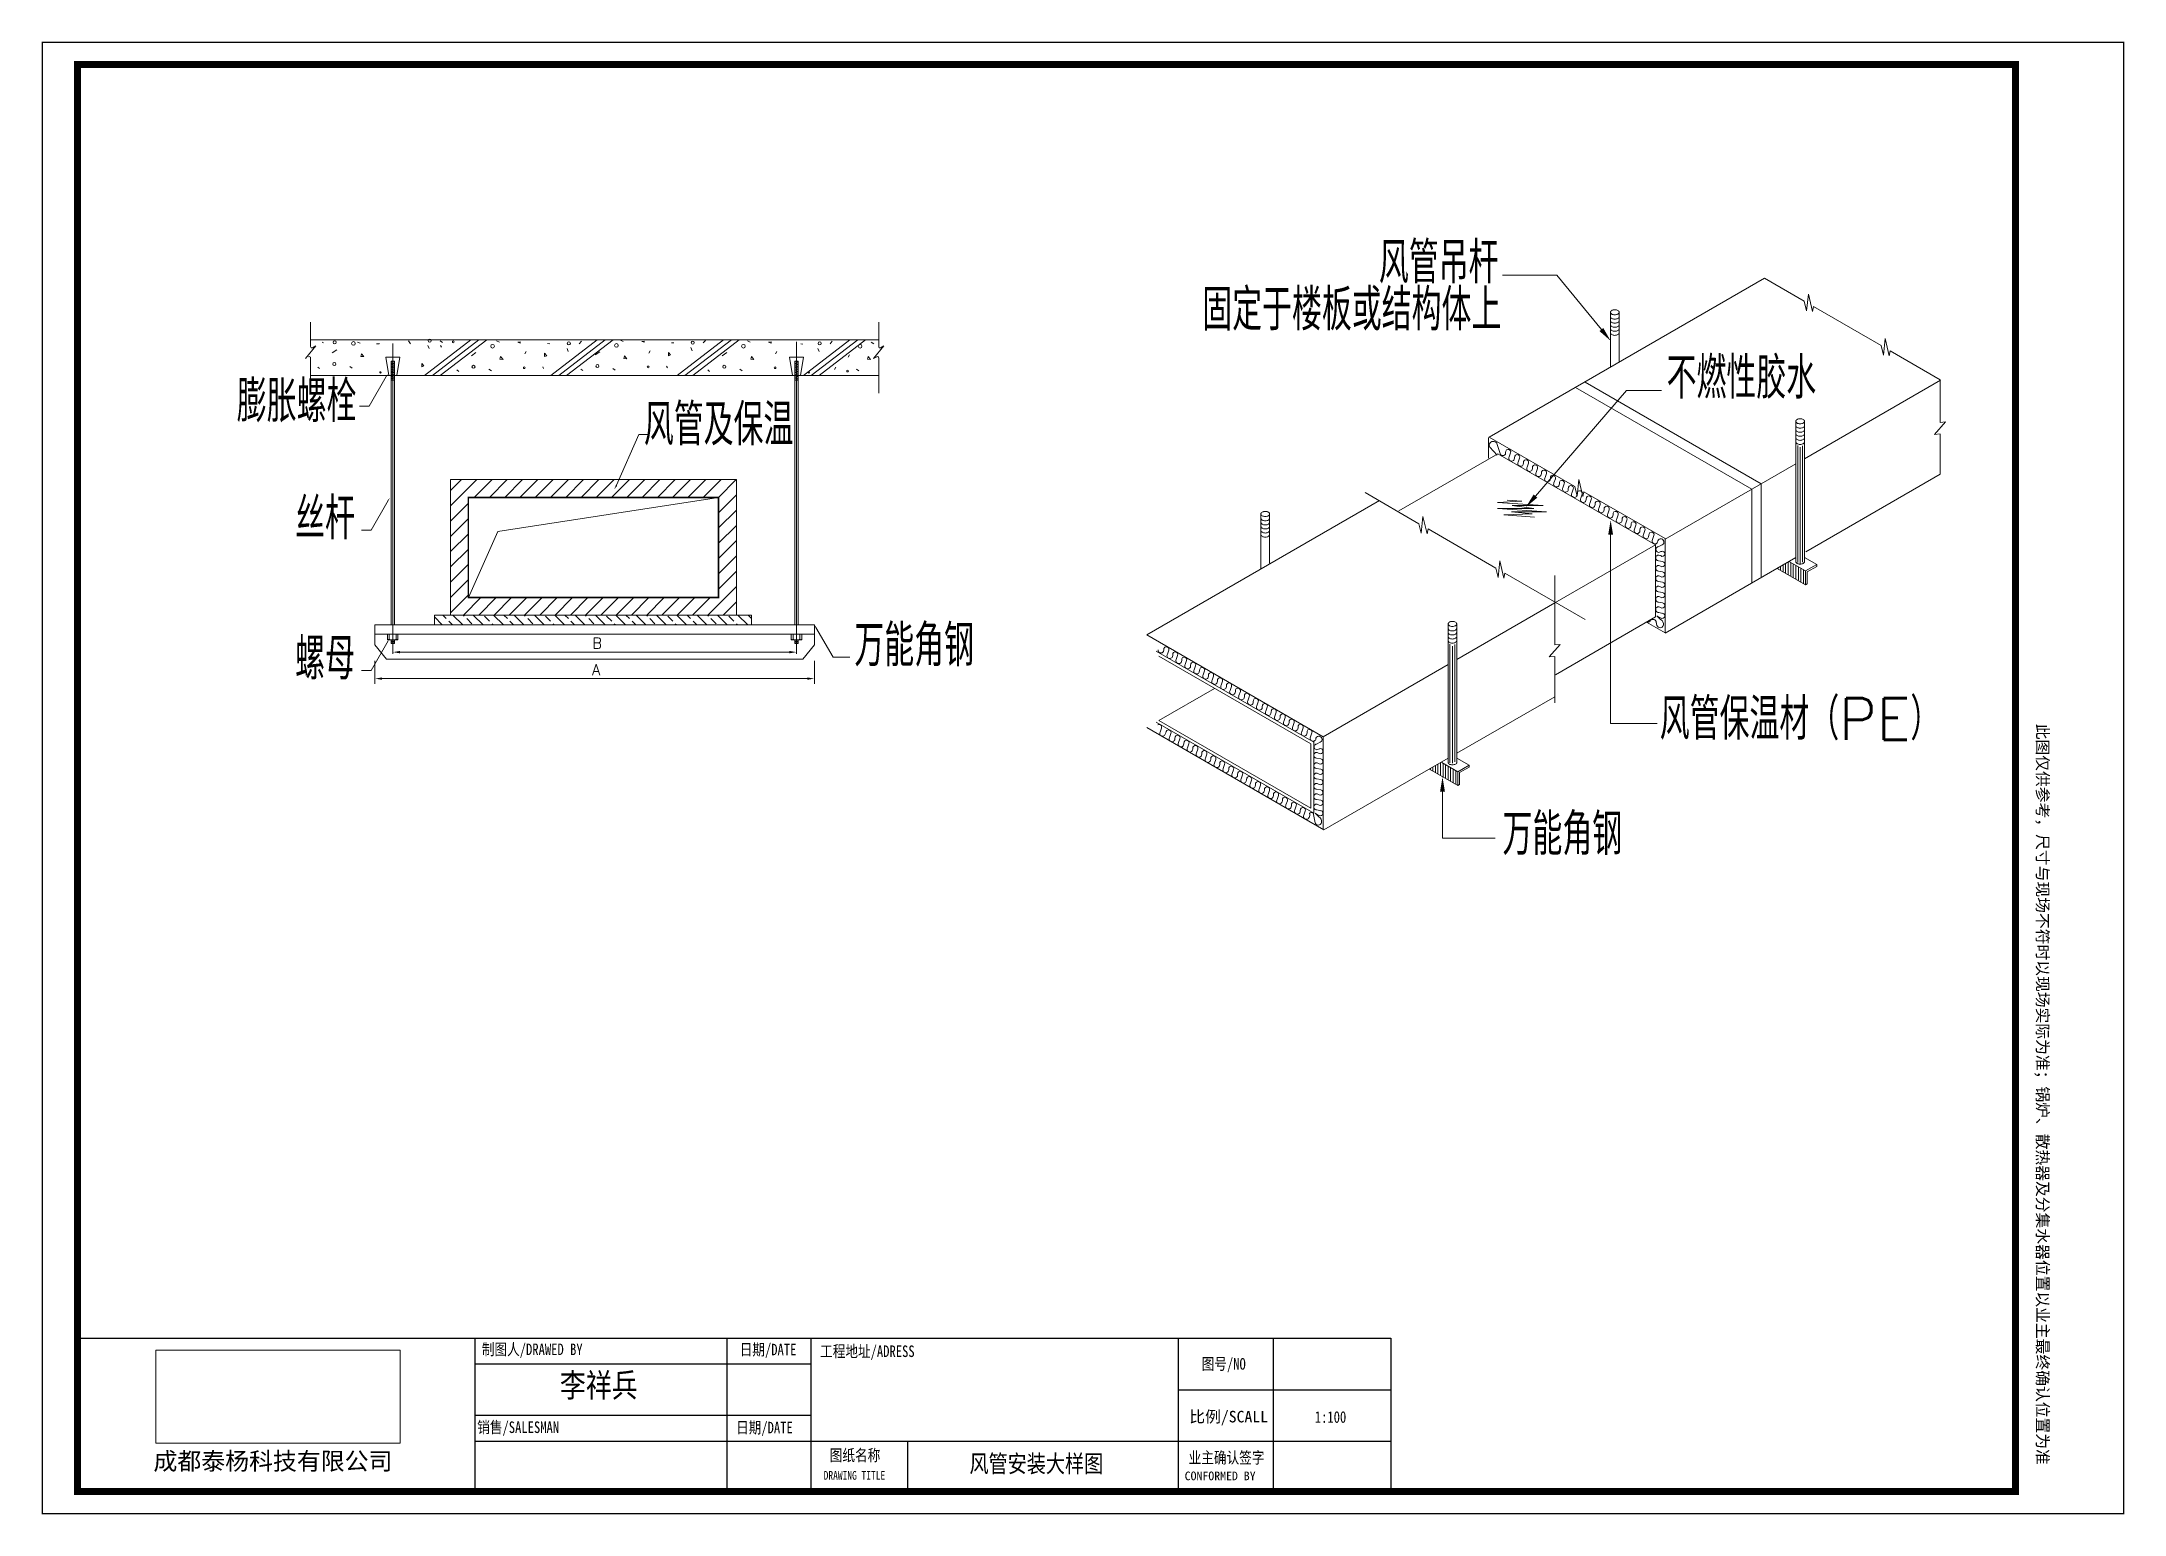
# Model space of a CAD drawing. Header units: millimetres. Extents: x -5096 to 255006, y -2833 to 77941.
# Drawn here: x 105667 to 135386, y 24560 to 45579 of the extents above; entities that cross this region are included whole.
import ezdxf

# ---------------------------------------------------------------- set-up
doc = ezdxf.new("R2010")
doc.units = ezdxf.units.MM
for name, color, linetype, lineweight in [('图框', 7, 'Continuous', 0), ('填充', 7, 'Continuous', 9), ('暖气片', 1, 'Continuous', 5)]:
    doc.layers.add(name, color=color, linetype=linetype, lineweight=lineweight)
doc.layers.add('墙体线', color=8, linetype='Continuous')
doc.layers.add('文字', color=7, linetype='Continuous')
doc.styles.add('-宋体', font='', dxfattribs={"width": 0.8})
doc.styles.add('_HZTXT', font='simplex.shx', dxfattribs={"width": 0.8, "bigfont": 'hztxt.shx'})
doc.styles.add('_TCH_DIM', font='SIMPLEX', dxfattribs={"bigfont": 'GBCBIG'})
doc.styles.add('GS-标注', font='')
doc.styles.add('宋体', font='simhei.ttf', dxfattribs={"width": 0.8})
doc.styles.get('-宋体').set_extended_font_data('SimSun')
doc.styles.get('GS-标注').set_extended_font_data('SimSun')
picture_1 = doc.add_image_def('image1.png', size_in_pixel=(1086, 414))

msp = doc.modelspace()

# ---------------------------------------------------------------- texts
at = {"color": 0, "linetype": 'ByBlock', "ltscale": 10, "style": 'GS-标注', "width": 0.8}
msp.add_text('风管安装大样图', height=250, dxfattribs=at).set_placement((118905.3, 25158.6))
at = {"color": 0, "ltscale": 10, "char_height": 165, "attachment_point": 1, "style": '宋体'}
for s, insert in [('{\\fSimSun|b0|i0|c134|p2; 制图人/DRAWED BY }', (111858.3, 26997.9)), ('{\\fSimSun|b0|i0|c134|p2; 日期/DATE\\P }', (115537.7, 26994.7)), ('{\\fSimSun|b0|i0|c134|p2;工程地址/ADRESS}', (116775.1, 26970.3)), ('{\\fSimSun|b0|i0|c134|p2; 图号/NO }', (122129.9, 26789.9)), ('{\\fSimSun|b0|i0|c134|p2;销售/SALESMAN}', (111882.2, 25885.8)), ('{\\fSimSun|b0|i0|c134|p2; 日期/DATE\\P }', (115485.8, 25881.3)), ('{\\fSimSun|b0|i0|c134|p2;\\W1;比例/SCALL}', (122043, 26037.2)), ('{\\fSimSun|b0|i0|c134|p2;1:100}', (123833.9, 26031.9))]:
    msp.add_mtext(s, dxfattribs=dict(at, insert=insert))
at = {"color": 0, "style": '-宋体'}
for s, insert, char_height, width, attachment_point in [('李祥兵', (113062, 26571.9), 338.8, 8817.095, 1), ('{\\fSimSun|b0|i0|c134|p2;图纸名称}', (117273.1, 25394.1), 165.471, 1583.895, 5), ('{\\fSimSun|b0|i0|c134|p2;业主确认签字}', (122574.4, 25360.2), 165.471, 1583.895, 5), ('{\\fSimSun|b0|i0|c134|p2;DRAWING TITLE}', (116825.3, 25178.2), 124.104, 1853.924, 1), ('{\\fSimSun|b0|i0|c134|p2;\\W1;CONFORMED BY}', (121977, 25170.6), 124, 1853.924, 1)]:
    msp.add_mtext(s, dxfattribs=dict(at, insert=insert, char_height=char_height, width=width, attachment_point=attachment_point))
at = {"color": 0, "linetype": 'ByBlock', "ltscale": 10, "insert": (107262.2, 25444.6), "char_height": 250, "attachment_point": 1, "style": 'GS-标注'}
msp.add_mtext('成都泰杨科技有限公司', dxfattribs=at)
at = {"layer": '图框', "color": 0, "style": '_HZTXT'}
for s, p in [('B', (113523.4, 36917)), ('A', (113518.5, 36538.8))]:
    msp.add_text(s, height=154.1, dxfattribs=at).set_placement(p)
at = {"layer": '填充', "color": 0, "insert": (134302.2, 35844.3), "char_height": 165, "width": 12285.642, "attachment_point": 1, "rotation": 270, "style": '-宋体'}
msp.add_mtext('{\\fSimSun|b0|i0|c134|p2;\\W1;此图仅供参考，尺寸与现场不符时以现场实际为准；锅炉、散热器及分集水器位置以业主最终确认位置为准}', dxfattribs=at)
at = {"layer": '文字', "style": '_TCH_DIM'}
for s, p in [('风管吊杆', (124748.1, 42128.2)), ('固定于楼板或结构体上', (122227.9, 41456.8)), ('不燃性胶水', (128854.2, 40484)), ('膨胀螺栓', (108451.9, 40149)), ('风管及保温', (114259.8, 39816.1)), ('丝杆', (109283.5, 38477.2)), ('万能角钢', (117263.6, 36664.2)), ('螺母', (109283.5, 36475)), ('风管保温材（PE）', (128756.1, 35615.3)), ('万能角钢', (126512.6, 33970.9))]:
    msp.add_text(s, height=592.74, dxfattribs=at).set_placement(p)

# ---------------------------------------------------------------- hatches: boundary and pattern name
at = {"layer": '图框'}
h = msp.add_hatch(dxfattribs=at)
h.set_pattern_fill('ANSI31', color=3, scale=1232.463402, style=0)
h.set_pattern_definition([(45, (68873.56, -25678.96), (-108.9354, 108.9354), [])])
h.paths.add_polyline_path([(111501.3, 39327.6), (111501.3, 37395.1), (115580, 37395.1), (115580, 39327.6)])
h.paths.add_polyline_path([(115325.1, 39072.7), (115325.1, 37645.1), (111756.2, 37645.1), (111756.2, 39072.7)], flags=16)
h = msp.add_hatch(dxfattribs=at)
h.set_pattern_fill('ANSI33', color=3, scale=821.642268, angle=90, style=0)
h.set_pattern_definition([(135, (66050.92, -24313.06), (-145.2472, -145.2472), []), (135, (66050.92, -24167.82), (-145.2472, -145.2472), [102.7053, -51.35264])])
h.paths.add_polyline_path([(111271, 37395.1), (111271, 37256.1), (115797.6, 37256.1), (115797.6, 37395.1)])

# ---------------------------------------------------------------- linework, layer by layer
at = {"color": 0, "const_width": 100}
msp.add_lwpolyline([(133831.5, 45251.3), (133831.5, 24887.5), (106176.1, 24887.5), (106176.1, 45251.3), (133831.5, 45251.3)], dxfattribs=at)
at = {"layer": '图框', "color": 3}
for p, q in [((126323.2, 39933.8), (130251.2, 42201.7)), ((130251.2, 42201.7), (130819.1, 41873.8)), ((130852.2, 41738.3), (130876.3, 41976)), ((130876.3, 41976), (130936.1, 41729)), ((130819.1, 41873.8), (130852.2, 41738.3)), ((130936.1, 41729), (130948.1, 41799.3)), ((130948.1, 41799.3), (131914.8, 41241.2)), ((131947.9, 41105.7), (131972, 41343.4)), ((131972, 41343.4), (132031.8, 41096.4)), ((131914.8, 41241.2), (131947.9, 41105.7)), ((132031.8, 41096.4), (132043.8, 41166.7)), ((132044.6, 41166.2), (132759.6, 40753.4)), ((130201.1, 39268.2), (127690.2, 40717.9)), ((130820.8, 39624.4), (132761.9, 40745.1)), ((132759.6, 40143.6), (132759.6, 40753.4)), ((130071.8, 39192.2), (127555.2, 40645.1)), ((132833.1, 40151), (132676.6, 39971.9)), ((132759.6, 40143.6), (132833.1, 40151)), ((126313.6, 39632.3), (126313.6, 39928.3)), ((126323.2, 39933.8), (127543, 39229.6)), ((126475.4, 39713.2), (126436.2, 39830.8)), ((132676.6, 39971.9), (132759.6, 39979.8)), ((132759.6, 39406.2), (132759.6, 39976.5)), ((126447, 39697.2), (125033.6, 38881.2)), ((126330.4, 39789.9), (126435.7, 39678.7)), ((126447, 39697.2), (128696.9, 38398.2)), ((126627.3, 39708.8), (126607.9, 39652.2)), ((126755.1, 39635.1), (126735.7, 39578.5)), ((126882.8, 39561.3), (126863.5, 39504.7)), ((128831.6, 38476), (130697.3, 39553.1)), ((111501.3, 37390.2), (111501.3, 39327.6)), ((111501.3, 39327.6), (115580, 39327.6)), ((115580, 37390.2), (115580, 39327.6)), ((127010.6, 39487.5), (126991.3, 39430.9)), ((127138.4, 39413.7), (127119.1, 39357.1)), ((127266.2, 39340), (127246.8, 39283.4)), ((127394, 39266.2), (127374.6, 39209.6)), ((127543, 39229.6), (127576.1, 39094.1)), ((127576.1, 39094.1), (127600.1, 39331.8)), ((127600.1, 39331.8), (127660, 39084.8)), ((130201.1, 39268.2), (130201.1, 37941)), ((130839.3, 38297.5), (132759.6, 39406.2)), ((111756.2, 37645.1), (111756.2, 39072.7)), ((111756.2, 39072.7), (115325.1, 39072.7)), ((112174.6, 38589.1), (115325.1, 39072.7)), ((115325.1, 37645.1), (115325.1, 39072.7)), ((121435.3, 37111.8), (124755.3, 39028.6)), ((124551.7, 39143), (125320.4, 38699.2)), ((127521.8, 39192.4), (127502.4, 39135.8)), ((127649.6, 39118.6), (127630.2, 39062)), ((127660, 39084.8), (127671.9, 39155.2)), ((127671.8, 39155.2), (128831.6, 38485.6)), ((127777.3, 39044.8), (127758, 38988.2)), ((127905.1, 38971.1), (127885.8, 38914.5)), ((130071.8, 39192.2), (130071.8, 37854.3)), ((125320.4, 38699.2), (125353.5, 38563.7)), ((125353.5, 38563.7), (125377.6, 38801.4)), ((125377.6, 38801.4), (125437.4, 38554.4)), ((128032.9, 38897.3), (128013.6, 38840.7)), ((128160.7, 38823.5), (128141.3, 38766.9)), ((128288.5, 38749.7), (128269.1, 38693.1)), ((128416.3, 38676), (128396.9, 38619.4)), ((111756.2, 37645.1), (112174.6, 38589.1)), ((125437.4, 38554.4), (125449.4, 38624.7)), ((125449.4, 38624.7), (126416.2, 38066.5)), ((127261, 37569.1), (128696.9, 38398.2)), ((128544.1, 38602.2), (128524.7, 38545.6)), ((128671.9, 38528.4), (128652.5, 38471.8)), ((128696.9, 37367.7), (128696.9, 38398.2)), ((128789.9, 38396), (128735.7, 38370.5)), ((128831.6, 37139.9), (128831.6, 38485.6)), ((126416.2, 38066.5), (126449.3, 37931)), ((126449.3, 37931), (126473.3, 38168.7)), ((126473.3, 38168.7), (126533.2, 37921.7)), ((128797.3, 38158.4), (128738.6, 38169.9)), ((128831.6, 37138.4), (130696.3, 38214.9)), ((126533.2, 37921.7), (126545.1, 37992.1)), ((126546, 37991.6), (127692.6, 37329.6)), ((127261, 36968.9), (127261, 37960.6)), ((128797.3, 38010.9), (128738.6, 38022.4)), ((128797.3, 37863.3), (128738.6, 37874.8)), ((111756.2, 37645.1), (115325.1, 37645.1)), ((125859.1, 36759.8), (127261, 37569.1)), ((128797.3, 37715.7), (128738.6, 37727.3)), ((128797.3, 37568.2), (128738.6, 37579.7)), ((128696.9, 37367.7), (127268.4, 36542.9)), ((128568.3, 37291.9), (128831.6, 37139.9)), ((128716.8, 37248.1), (128707.3, 37292.2)), ((128715.6, 37384.5), (128744.9, 37365.3)), ((128769, 37332.3), (128715.6, 37384.5)), ((128799.6, 37419.3), (128740.9, 37430.8)), ((121435.3, 37111.8), (123952, 35658.7)), ((121568.7, 36880.7), (123818.6, 35581.7)), ((121748.9, 36892.3), (121729.6, 36835.7)), ((127334.4, 36976.4), (127178, 36797.2)), ((127261, 36968.9), (127334.4, 36976.4)), ((121609.3, 36810.4), (123778, 35558.3)), ((121876.7, 36818.6), (121857.4, 36762)), ((122004.5, 36744.8), (121985.1, 36688.2)), ((122132.3, 36671), (122112.9, 36614.4)), ((122260.1, 36597.2), (122240.7, 36540.6)), ((123952, 35658.7), (125735.6, 36688.5)), ((127178, 36797.2), (127261, 36805.1)), ((127261, 36140), (127261, 36801.9)), ((121609.3, 35889.6), (122403, 36347.9)), ((122387.9, 36523.5), (122368.5, 36466.8)), ((122515.7, 36449.7), (122496.3, 36393.1)), ((122643.4, 36375.9), (122624.1, 36319.3)), ((122771.2, 36302.1), (122751.9, 36245.5)), ((122899, 36228.3), (122879.7, 36171.7)), ((123026.8, 36154.6), (123007.4, 36098)), ((123154.6, 36080.8), (123135.2, 36024.2)), ((123282.4, 36007), (123263, 35950.4)), ((125859.1, 35422.2), (127258.3, 36230)), ((121435.3, 35789.2), (123965, 34328.6)), ((121568.7, 35866.2), (123818.6, 34567.2)), ((121609.3, 35889.6), (123778, 34637.5)), ((121645.4, 35782.4), (121626, 35725.8)), ((121780.7, 35704.3), (121761.4, 35647.7)), ((123410.2, 35933.2), (123390.8, 35876.6)), ((123537.9, 35859.5), (123518.6, 35802.9)), ((123665.7, 35785.7), (123646.4, 35729.1)), ((123793.5, 35711.9), (123774.2, 35655.3)), ((121908.5, 35630.5), (121889.1, 35573.9)), ((122036.3, 35556.8), (122016.9, 35500.1)), ((122164.1, 35483), (122144.7, 35426.4)), ((122291.9, 35409.2), (122272.5, 35352.6)), ((123778, 34637.5), (123778, 35558.3)), ((123818.6, 34567.2), (123818.6, 35581.7)), ((123911.5, 35579.5), (123857.4, 35554)), ((123952, 34336.1), (123952, 35658.7)), ((122419.6, 35335.4), (122400.3, 35278.8)), ((122547.4, 35261.6), (122528.1, 35205)), ((122675.2, 35187.9), (122655.9, 35131.3)), ((122803, 35114.1), (122783.6, 35057.5)), ((123919, 35341.9), (123860.3, 35353.4)), ((123919, 35194.3), (123860.3, 35205.9)), ((123965, 34328.6), (125735.6, 35350.9)), ((122930.8, 35040.3), (122911.4, 34983.7)), ((123058.6, 34966.5), (123039.2, 34909.9)), ((123186.4, 34892.8), (123167, 34836.2)), ((123314.2, 34819), (123294.8, 34762.4)), ((123919, 35046.8), (123860.3, 35058.3)), ((123919, 34899.2), (123860.3, 34910.8)), ((123441.9, 34745.2), (123422.6, 34688.6)), ((123569.7, 34671.4), (123550.4, 34614.8)), ((123697.5, 34597.6), (123678.1, 34541)), ((123838.5, 34431.6), (123813.7, 34546.4)), ((123890.6, 34515.8), (123837.2, 34568)), ((123837.2, 34568), (123866.6, 34548.8)), ((123919, 34751.7), (123860.3, 34763.2)), ((123921.3, 34602.8), (123862.6, 34614.3))]:
    msp.add_line(p, q, dxfattribs=at)
at = {"layer": '图框', "color": 0}
for p, q in [((127289.2, 42244.2), (126513.9, 42244.2)), ((127923, 41470.2), (127289.2, 42244.2)), ((128052.6, 40933.5), (128052.6, 41717.8)), ((128176.1, 41013.4), (128176.1, 41717.8)), ((110652.1, 37256.1), (110652.1, 41020.1)), ((110676.8, 36841.9), (110678.6, 41268.8)), ((110701.4, 37256.1), (110701.4, 41020.1)), ((116413.3, 37256.1), (116413.3, 41020.1)), ((116437.9, 36841.9), (116437.9, 41293.5)), ((116462.6, 37256.1), (116462.6, 41020.1)), ((117610.6, 41066.1), (117610.6, 40559.6)), ((110339.9, 40377.4), (110584.3, 40800.7)), ((126983, 39093.9), (128280.9, 40600)), ((128280.9, 40600), (128779.7, 40600)), ((110339.9, 40377.4), (110203.9, 40377.4)), ((130697.3, 38157.1), (130697.3, 40161.6)), ((130820.8, 38157.7), (130820.8, 40161.6)), ((114186.2, 39972.1), (113871.1, 39247.9)), ((114186.2, 39972.1), (114322.1, 39972.1)), ((130728.6, 39814.8), (130728.6, 38143.7)), ((130759, 39792.9), (130759, 38132.4)), ((130794.5, 39809.7), (130794.5, 38149.4)), ((110367.1, 38607.9), (110611.4, 39031.2)), ((126786.4, 39018.4), (126443.2, 39003.7)), ((126443.2, 39003.7), (127092.7, 38958.7)), ((126578, 39034), (126786.4, 39018.4)), ((126651.7, 38958.7), (126958, 38914.6)), ((127092.7, 38958.7), (126651.7, 38958.7)), ((123065.5, 38054.2), (123065.5, 38838.6)), ((123189.1, 38134.1), (123189.1, 38838.6)), ((126443.2, 38914.6), (127141.7, 38869.5)), ((126958, 38914.6), (126443.2, 38914.6)), ((126933.2, 38839.2), (126529, 38824.5)), ((126529, 38824.5), (126970.1, 38794.2)), ((126639.7, 38869.5), (126933.2, 38839.2)), ((127141.7, 38869.5), (126639.7, 38869.5)), ((110367.1, 38607.9), (110231.1, 38607.9)), ((128055.3, 38542.1), (128055.3, 35849.6)), ((130837, 37825.6), (130433, 38058.9)), ((130444.1, 38059), (130444.1, 38063.5)), ((130480.3, 38038.1), (130480.3, 38085.5)), ((130516.6, 38017.2), (130516.6, 38107.5)), ((130552.8, 37996.2), (130552.8, 38129.5)), ((130589.1, 37975.3), (130589.1, 38151.5)), ((130837, 38024.1), (130609, 38155.8)), ((130625.3, 37954.4), (130625.3, 38139.8)), ((130661.6, 37933.4), (130661.6, 38118.8)), ((130697.8, 37912.5), (130697.8, 38097.9)), ((130734.1, 37891.6), (130734.1, 38077)), ((130770.3, 37870.7), (130770.3, 38056)), ((130997.8, 38116.9), (130821.4, 38218.8)), ((130837, 38024.1), (130997.8, 38116.9)), ((130860.2, 38010.7), (130997.8, 38090.1)), ((130997.8, 38116.9), (130997.8, 38090.1)), ((130806.6, 37849.7), (130806.6, 38035.1)), ((130837, 37825.6), (130837, 38024.1)), ((130837, 37825.6), (130860.2, 37839)), ((130860.2, 37839), (130860.2, 38010.7)), ((110421.9, 36970.9), (110421.9, 37256.1)), ((110421.9, 37256.1), (116692.9, 37256.1)), ((116692.9, 36970.9), (116692.9, 37256.1)), ((116959.2, 36794.9), (116714.8, 37218.2)), ((125735.6, 35292.5), (125735.6, 37269.3)), ((125859.1, 35293.1), (125859.1, 37268.9)), ((110367.1, 36605.7), (110611.4, 37029)), ((110421.9, 37122.3), (116692.9, 37122.3)), ((110421.9, 36970.9), (110586.2, 36765.5)), ((110602.8, 37040.1), (110602.8, 37122.3)), ((110612.6, 37040.1), (110602.8, 37050)), ((110750.8, 37040.1), (110602.8, 37040.1)), ((110627.4, 37050), (110617.6, 37040.1)), ((110627.4, 37040.1), (110627.4, 37122.3)), ((110627.4, 37050), (110637.3, 37040.1)), ((110652.1, 36990.8), (110652.1, 37040.1)), ((110701.4, 37023.7), (110652.1, 37023.7)), ((110701.4, 37007.2), (110652.1, 37007.2)), ((110701.4, 36990.8), (110652.1, 36990.8)), ((110701.4, 36990.8), (110701.4, 37040.1)), ((110726.1, 37050), (110716.3, 37040.1)), ((110726.1, 37040.1), (110726.1, 37122.3)), ((110726.1, 37050), (110736, 37040.1)), ((110750.8, 37050), (110740.9, 37040.1)), ((110750.8, 37040.1), (110750.8, 37122.3)), ((110778.7, 36866), (116336, 36866)), ((116363.9, 37040.1), (116363.9, 37122.3)), ((116363.9, 37050), (116373.8, 37040.1)), ((116363.9, 37040.1), (116512, 37040.1)), ((116388.6, 37050), (116378.7, 37040.1)), ((116388.6, 37040.1), (116388.6, 37122.3)), ((116388.6, 37050), (116398.5, 37040.1)), ((116413.3, 36990.8), (116413.3, 37040.1)), ((116413.3, 37023.7), (116462.6, 37023.7)), ((116413.3, 37007.2), (116462.6, 37007.2)), ((116413.3, 36990.8), (116462.6, 36990.8)), ((116462.6, 36990.8), (116462.6, 37040.1)), ((116487.3, 37050), (116477.4, 37040.1)), ((116487.3, 37040.1), (116487.3, 37122.3)), ((116487.3, 37050), (116497.2, 37040.1)), ((116502.1, 37040.1), (116512, 37050)), ((116512, 37040.1), (116512, 37122.3)), ((116692.9, 36970.9), (116528.5, 36765.5)), ((125760.8, 36977.4), (125760.8, 35284.5)), ((125798.3, 36950.8), (125798.3, 35280.9)), ((125834.2, 36977), (125834.2, 35300)), ((110367.1, 36605.7), (110231.1, 36605.7)), ((110421.9, 36740), (110421.9, 36411.3)), ((110586.2, 36765.5), (116528.5, 36765.5)), ((116692.9, 36740), (116692.9, 36411.3)), ((116959.2, 36794.9), (117199.3, 36794.9)), ((110523.8, 36487.8), (116590.9, 36487.8)), ((128055.3, 35849.6), (128719.9, 35849.6)), ((125875.4, 34961), (125471.4, 35194.3)), ((125482.4, 35194.4), (125482.4, 35198.9)), ((125518.7, 35173.5), (125518.7, 35220.9)), ((125554.9, 35152.6), (125554.9, 35242.9)), ((125591.2, 35131.6), (125591.2, 35264.9)), ((125627.4, 35110.7), (125627.4, 35286.9)), ((125875.4, 35159.5), (125647.3, 35291.2)), ((125663.7, 35089.8), (125663.7, 35275.2)), ((125699.9, 35068.8), (125699.9, 35254.2)), ((125736.2, 35047.9), (125736.2, 35233.3)), ((125772.4, 35027), (125772.4, 35212.4)), ((125808.7, 35006), (125808.7, 35191.4)), ((125844.9, 34985.1), (125844.9, 35170.5)), ((126036.2, 35252.3), (125859.8, 35354.2)), ((125875.4, 35159.5), (126036.1, 35252.3)), ((125875.4, 34961), (125875.4, 35159.5)), ((125898.6, 35146.1), (126036.1, 35225.5)), ((125898.6, 34974.4), (125898.6, 35146.1)), ((126036.1, 35252.3), (126036.1, 35225.5)), ((125655.8, 34874.6), (125655.8, 34210.4)), ((125875.4, 34961), (125898.6, 34974.4)), ((125655.8, 34210.4), (126409.5, 34210.4))]:
    msp.add_line(p, q, dxfattribs=at)
at = {"layer": '图框', "color": 8}
for p, q in [((109504.2, 41575.8), (109504.2, 41225.8)), ((109504.2, 41320.8), (117610.6, 41320.8)), ((110932.1, 41263.8), (110901.4, 41311.2)), ((111128.9, 40814.6), (111791.7, 41320.8)), ((111241.5, 40814.6), (111904.3, 41320.8)), ((111354.2, 40814.6), (112017, 41320.8)), ((112931.4, 40814.6), (113594.2, 41320.8)), ((113044.1, 40814.6), (113706.9, 41320.8)), ((113156.7, 40814.6), (113819.5, 41320.8)), ((113926.3, 41318.5), (113965.8, 41300.9)), ((114734, 40814.6), (115396.7, 41320.8)), ((114846.6, 40814.6), (115509.4, 41320.8)), ((114959.3, 40814.6), (115622.1, 41320.8)), ((115106.7, 41279), (115137.4, 41314.1)), ((116536.5, 40814.6), (117199.3, 41320.8)), ((116649.2, 40814.6), (117312, 41320.8)), ((116761.8, 40814.6), (117424.6, 41320.8)), ((117610.6, 41575.8), (117610.6, 41225.8)), ((109577.6, 41236.4), (109430.7, 41055.5)), ((109504.2, 41066.1), (109504.2, 40559.6)), ((109577.6, 41236.4), (109531.7, 41209.9)), ((109689.1, 41280.9), (109671.6, 41289.5)), ((109813.2, 41135.6), (109879, 41179.5)), ((110173, 41290.8), (110212.5, 41273.2)), ((110230, 41122.5), (110221.3, 41087.3)), ((110221.3, 41087.3), (110265.1, 41082.9)), ((110265.1, 41082.9), (110230, 41122.5)), ((110446.7, 41266.8), (110481.8, 41271.2)), ((110481.8, 41267), (110446.7, 41266.8)), ((110481.8, 41271.2), (110481.8, 41267)), ((110619.2, 40814.6), (110578.1, 41077.7)), ((110775.5, 41077.7), (110578.1, 41077.7)), ((110701.4, 41020.1), (110652.1, 41020.1)), ((110734.3, 40814.6), (110775.5, 41077.7)), ((111177.8, 41241), (111195.4, 41197.1)), ((111353.4, 41307.7), (111384.1, 41286.4)), ((111358.8, 41243.8), (111371.9, 41217.5)), ((111798.4, 41096.3), (111864.2, 41140.2)), ((112158.2, 41307.9), (112197.7, 41290.3)), ((112215.2, 41083.2), (112206.5, 41048.1)), ((112206.5, 41048.1), (112250.4, 41043.7)), ((112250.4, 41043.7), (112215.2, 41083.2)), ((112461, 41290.3), (112496.1, 41294.7)), ((112496.1, 41277.8), (112461, 41290.3)), ((112496.1, 41294.7), (112496.1, 41277.8)), ((112579.5, 41157.8), (112561.9, 41122.7)), ((112842.7, 41131.5), (112842.7, 41083.2)), ((112873.5, 41096.3), (112842.7, 41131.5)), ((112842.7, 41083.2), (112873.5, 41096.3)), ((112917.3, 41268.2), (112886.6, 41271.9)), ((113163.1, 41201.7), (113180.6, 41157.8)), ((113338.6, 41268.4), (113369.3, 41303.5)), ((113566.5, 41106.9), (113632.3, 41150.8)), ((113983.3, 41093.8), (113974.5, 41058.7)), ((113974.5, 41058.7), (114018.4, 41054.3)), ((114018.4, 41054.3), (113983.3, 41093.8)), ((114229.1, 41300.9), (114264.2, 41305.3)), ((114264.2, 41288.4), (114229.1, 41300.9)), ((114264.2, 41305.3), (114264.2, 41288.4)), ((114347.5, 41168.4), (114330, 41133.3)), ((114641.5, 41106.9), (114610.8, 41142.1)), ((114610.8, 41142.1), (114610.8, 41093.8)), ((114610.8, 41093.8), (114641.5, 41106.9)), ((114685.4, 41278.8), (114654.7, 41282.5)), ((114931.1, 41212.3), (114948.7, 41168.4)), ((115376.9, 41096.3), (115442.7, 41140.2)), ((115736.7, 41307.9), (115776.2, 41290.3)), ((115793.7, 41083.2), (115785, 41048.1)), ((115785, 41048.1), (115828.9, 41043.7)), ((115828.9, 41043.7), (115793.7, 41083.2)), ((116039.5, 41290.3), (116074.6, 41294.7)), ((116074.6, 41277.8), (116039.5, 41290.3)), ((116074.6, 41294.7), (116074.6, 41277.8)), ((116158, 41157.8), (116140.4, 41122.7)), ((116380.4, 40814.6), (116339.3, 41077.7)), ((116339.3, 41077.7), (116536.6, 41077.7)), ((116413.3, 41020.1), (116462.6, 41020.1)), ((116495.5, 40814.6), (116536.6, 41077.7)), ((116528.8, 41263.4), (116498.1, 41267.1)), ((116741.6, 41201.7), (116759.1, 41157.8)), ((116917.1, 41268.4), (116947.8, 41303.5)), ((117193.4, 41110.2), (117175.9, 41075)), ((117458.8, 41083.2), (117450, 41048.1)), ((117450, 41048.1), (117493.9, 41043.7)), ((117493.9, 41043.7), (117458.8, 41083.2)), ((117504.3, 41290.2), (117539.4, 41268.2)), ((117684, 41236.4), (117537.2, 41055.5)), ((117537.2, 41055.5), (117583, 41082)), ((117684, 41236.4), (117638.1, 41209.9)), ((109504.2, 40814.6), (117610.6, 40814.6)), ((109606.9, 40933.7), (109633.3, 40911.8)), ((110063.3, 40942.5), (110098.4, 40920.5)), ((110688.3, 41003.7), (110652.1, 41003.7)), ((110688.3, 40970.8), (110652.1, 40970.8)), ((110688.3, 40937.9), (110652.1, 40937.9)), ((110688.3, 40905), (110652.1, 40905)), ((110688.3, 40872.1), (110652.1, 40872.1)), ((110688.3, 40839.2), (110652.1, 40839.2)), ((110688.3, 40798.1), (110652.1, 40798.1)), ((110688.3, 40765.2), (110652.1, 40765.2)), ((110701.4, 40748.8), (110652.1, 40748.8)), ((110701.4, 40987.2), (110665.3, 40987.2)), ((110701.4, 40954.3), (110665.3, 40954.3)), ((110701.4, 40921.5), (110665.3, 40921.5)), ((110701.4, 40888.6), (110665.3, 40888.6)), ((110701.4, 40855.7), (110665.3, 40855.7)), ((110701.4, 40822.8), (110665.3, 40822.8)), ((110701.4, 40781.7), (110665.3, 40781.7)), ((111120.6, 40951.7), (111089.9, 40986.8)), ((111089.9, 40986.8), (111089.9, 40938.5)), ((111089.9, 40938.5), (111120.6, 40951.7)), ((111592.2, 40894.4), (111618.5, 40872.5)), ((112048.5, 40903.2), (112083.6, 40881.3)), ((112816.4, 40938.3), (112829.6, 40912)), ((113360.2, 40905), (113386.6, 40883.1)), ((113816.6, 40913.8), (113851.7, 40891.9)), ((114584.5, 40948.9), (114597.6, 40922.6)), ((115170.6, 40894.4), (115197, 40872.5)), ((115627, 40903.2), (115662.1, 40881.3)), ((116413.3, 40987.2), (116449.5, 40987.2)), ((116413.3, 40954.3), (116449.5, 40954.3)), ((116413.3, 40921.5), (116449.5, 40921.5)), ((116413.3, 40888.6), (116449.5, 40888.6)), ((116413.3, 40855.7), (116449.5, 40855.7)), ((116413.3, 40822.8), (116449.5, 40822.8)), ((116413.3, 40781.7), (116449.5, 40781.7)), ((116413.3, 40748.8), (116462.6, 40748.8)), ((116426.4, 41003.7), (116462.6, 41003.7)), ((116426.4, 40970.8), (116462.6, 40970.8)), ((116426.4, 40937.9), (116462.6, 40937.9)), ((116426.4, 40905), (116462.6, 40905)), ((116426.4, 40872.1), (116462.6, 40872.1)), ((116426.4, 40839.2), (116462.6, 40839.2)), ((116426.4, 40798.1), (116462.6, 40798.1)), ((116426.4, 40765.2), (116462.6, 40765.2)), ((116999.5, 40934.3), (116981.9, 40899.2)), ((117292, 40903.2), (117327.1, 40881.3))]:
    msp.add_line(p, q, dxfattribs=at)
at = {"layer": '图框', "color": 3, "const_width": 20.5}
msp.add_lwpolyline([(111756.2, 39072.7), (111756.2, 37645.1), (115325.1, 37645.1), (115325.1, 39072.7), (111756.2, 39072.7)], dxfattribs=at)
at = {"layer": '图框', "color": 3}
msp.add_lwpolyline([(111271, 37395.1), (115797.6, 37395.1), (115797.6, 37256.1), (111271, 37256.1)], close=True, dxfattribs=at)
at = {"layer": '图框', "color": 8}
for centre, radius in [((109848.9, 41287.8), 21.9), ((111204.2, 41312), 21.9), ((110115.9, 41271.7), 26.3), ((111540.8, 41295.1), 13.2), ((112101.2, 41232.4), 26.3), ((113189.4, 41272.8), 21.9), ((113869.2, 41243), 26.3), ((114957.5, 41283.4), 21.9), ((115679.7, 41232.4), 26.3), ((116767.9, 41272.8), 21.9), ((117344.7, 41232.4), 26.3), ((109843.9, 40977.6), 21.9), ((110500.4, 40858.2), 8.5), ((111829.1, 40938.3), 21.9), ((112553.1, 40925.2), 13.2), ((113597.2, 40948.9), 21.9), ((114321.2, 40935.7), 13.2), ((115407.6, 40938.3), 21.9), ((116131.6, 40925.2), 13.2), ((116614.4, 40858.2), 8.5), ((117167.1, 40877.5), 13.2)]:
    msp.add_circle(centre, radius, dxfattribs=at)
at = {"layer": '图框', "color": 0}
for centre, radius, start, end in [((128073.4, 41716.9), 21.5, 144.34287, 180), ((128073.4, 41716.9), 21.5, 180, 215.65713), ((128073.4, 41654.1), 21, 177.95253, 180), ((128073.4, 41654.1), 21, 180, 215.65713), ((128092.8, 41703), 45.4, 120, 144.34287), ((128092.8, 41730.8), 45.4, 215.65713, 240), ((128092.8, 41668), 44.9, 215.65713, 240), ((128105.7, 41680.7), 71.2, 103.44948, 120), ((128105.7, 41753.1), 71.2, 240, 256.55052), ((128105.7, 41690.3), 70.6, 240, 256.55052), ((128114.2, 41645.4), 107.5, 90, 103.44948), ((128114.2, 41788.5), 107.5, 256.55052, 270), ((128114.2, 41725.7), 106.9, 256.55052, 270), ((128114.2, 41645.4), 107.5, 76.55052, 90), ((128114.2, 41788.5), 107.5, 270, 283.44948), ((128114.2, 41725.7), 106.9, 270, 283.44948), ((128122.6, 41690.3), 70.6, 283.44948, 300), ((128122.6, 41680.7), 71.2, 60, 76.55052), ((128122.6, 41753.1), 71.2, 283.44948, 300), ((128135.5, 41668), 44.9, 300, 324.34287), ((128135.5, 41703), 45.4, 35.65713, 60), ((128135.5, 41730.8), 45.4, 300, 324.34287), ((128154.9, 41654.1), 21, 324.34287, 358.31715), ((128154.9, 41716.9), 21.5, 0, 35.65713), ((128154.9, 41716.9), 21.5, 324.34287, 360), ((128073.4, 41596.1), 21, 177.95253, 180), ((128073.4, 41596.1), 21, 180, 215.65713), ((128073.4, 41538.1), 21, 177.95253, 180), ((128073.4, 41538.1), 21, 180, 215.65713), ((128073.4, 41480.1), 21, 177.95253, 180), ((128073.4, 41480.1), 21, 180, 215.65713), ((128073.4, 41422.1), 21, 177.95253, 180), ((128073.4, 41422.1), 21, 180, 215.65713), ((128092.8, 41610), 44.9, 215.65713, 240), ((128092.8, 41552), 44.9, 215.65713, 240), ((128092.8, 41494), 44.9, 215.65713, 240), ((128092.8, 41436), 44.9, 215.65713, 240), ((128105.7, 41632.3), 70.6, 240, 256.55052), ((128105.7, 41574.3), 70.6, 240, 256.55052), ((128105.7, 41516.3), 70.6, 240, 256.55052), ((128105.7, 41458.3), 70.6, 240, 256.55052), ((128114.2, 41667.7), 106.9, 256.55052, 270), ((128114.2, 41609.7), 106.9, 256.55052, 270), ((128114.2, 41551.6), 106.9, 256.55052, 270), ((128114.2, 41493.6), 106.9, 256.55052, 270), ((128114.2, 41667.7), 106.9, 270, 283.44948), ((128114.2, 41609.7), 106.9, 270, 283.44948), ((128114.2, 41551.6), 106.9, 270, 283.44948), ((128114.2, 41493.6), 106.9, 270, 283.44948), ((128122.6, 41632.3), 70.6, 283.44948, 300), ((128122.6, 41574.3), 70.6, 283.44948, 300), ((128122.6, 41516.3), 70.6, 283.44948, 300), ((128122.6, 41458.3), 70.6, 283.44948, 300), ((128135.5, 41610), 44.9, 300, 324.34287), ((128135.5, 41552), 44.9, 300, 324.34287), ((128135.5, 41494), 44.9, 300, 324.34287), ((128135.5, 41436), 44.9, 300, 324.34287), ((128154.9, 41596.1), 21, 324.34287, 358.31715), ((128154.9, 41538.1), 21, 324.34287, 358.31715), ((128154.9, 41480.1), 21, 324.34287, 358.31715), ((128154.9, 41422.1), 21, 324.34287, 358.31715), ((130718.1, 40160.7), 21.5, 144.34287, 180), ((130718.1, 40160.7), 21.5, 180, 215.65713), ((130737.5, 40146.8), 45.4, 120, 144.34287), ((130737.5, 40174.6), 45.4, 215.65713, 240), ((130750.3, 40124.5), 71.2, 103.44948, 120), ((130750.3, 40196.9), 71.2, 240, 256.55052), ((130758.8, 40089.1), 107.5, 90, 103.44948), ((130758.8, 40232.2), 107.5, 256.55052, 270), ((130758.8, 40089.1), 107.5, 76.55052, 90), ((130758.8, 40232.2), 107.5, 270, 283.44948), ((130767.3, 40124.5), 71.2, 60, 76.55052), ((130767.3, 40196.9), 71.2, 283.44948, 300), ((130780.1, 40146.8), 45.4, 35.65713, 60), ((130780.1, 40174.6), 45.4, 300, 324.34287), ((130799.5, 40160.7), 21.5, 0, 35.65713), ((130799.5, 40160.7), 21.5, 324.34287, 0), ((130718.1, 40097.9), 21, 177.95253, 180), ((130718.1, 40097.9), 21, 180, 215.65713), ((130718.1, 40039.9), 21, 177.95253, 180), ((130718.1, 40039.9), 21, 180, 215.65713), ((130718.1, 39981.9), 21, 177.95253, 180), ((130718.1, 39981.9), 21, 180, 215.65713), ((130718.1, 39923.9), 21, 177.95253, 180), ((130718.1, 39923.9), 21, 180, 215.65713), ((130718.1, 39865.9), 21, 177.95253, 180), ((130718.1, 39865.9), 21, 180, 215.65713), ((130737.5, 40111.8), 44.9, 215.65713, 240), ((130737.5, 40053.8), 44.9, 215.65713, 240), ((130737.5, 39995.8), 44.9, 215.65713, 240), ((130737.5, 39937.8), 44.9, 215.65713, 240), ((130737.5, 39879.8), 44.9, 215.65713, 240), ((130750.3, 40134.1), 70.6, 240, 256.55052), ((130750.3, 40076.1), 70.6, 240, 256.55052), ((130750.3, 40018.1), 70.6, 240, 256.55052), ((130750.3, 39960.1), 70.6, 240, 256.55052), ((130750.3, 39902.1), 70.6, 240, 256.55052), ((130758.8, 40169.4), 106.9, 256.55052, 270), ((130758.8, 40111.4), 106.9, 256.55052, 270), ((130758.8, 40053.4), 106.9, 256.55052, 270), ((130758.8, 39995.4), 106.9, 256.55052, 270), ((130758.8, 39937.4), 106.9, 256.55052, 270), ((130758.8, 40169.4), 106.9, 270, 283.44948), ((130758.8, 40111.4), 106.9, 270, 283.44948), ((130758.8, 40053.4), 106.9, 270, 283.44948), ((130758.8, 39995.4), 106.9, 270, 283.44948), ((130758.8, 39937.4), 106.9, 270, 283.44948), ((130767.3, 40134.1), 70.6, 283.44948, 300), ((130767.3, 40076.1), 70.6, 283.44948, 300), ((130767.3, 40018.1), 70.6, 283.44948, 300), ((130767.3, 39960.1), 70.6, 283.44948, 300), ((130767.3, 39902.1), 70.6, 283.44948, 300), ((130780.1, 40111.8), 44.9, 300, 324.34287), ((130780.1, 40053.8), 44.9, 300, 324.34287), ((130780.1, 39995.8), 44.9, 300, 324.34287), ((130780.1, 39937.8), 44.9, 300, 324.34287), ((130780.1, 39879.8), 44.9, 300, 324.34287), ((130799.5, 40097.9), 21, 324.34287, 358.31715), ((130799.5, 40039.9), 21, 324.34287, 358.31715), ((130799.5, 39981.9), 21, 324.34287, 358.31715), ((130799.5, 39923.9), 21, 324.34287, 358.31715), ((130799.5, 39865.9), 21, 324.34287, 358.31715), ((123086.4, 38837.6), 21.5, 144.34287, 180), ((123086.4, 38837.6), 21.5, 180, 215.65713), ((123086.4, 38774.8), 21, 177.95253, 180), ((123086.4, 38774.8), 21, 180, 215.65713), ((123086.4, 38716.8), 21, 177.95253, 180), ((123086.4, 38716.8), 21, 180, 215.65713), ((123086.4, 38658.8), 21, 177.95253, 180), ((123086.4, 38658.8), 21, 180, 215.65713), ((123105.8, 38823.7), 45.4, 120, 144.34287), ((123105.8, 38851.6), 45.4, 215.65713, 240), ((123105.8, 38788.8), 44.9, 215.65713, 240), ((123105.8, 38730.8), 44.9, 215.65713, 240), ((123105.8, 38672.7), 44.9, 215.65713, 240), ((123118.6, 38801.4), 71.2, 103.44948, 120), ((123118.6, 38873.8), 71.2, 240, 256.55052), ((123118.6, 38811), 70.6, 240, 256.55052), ((123118.6, 38753), 70.6, 240, 256.55052), ((123127.1, 38766.1), 107.5, 90, 103.44948), ((123127.1, 38909.2), 107.5, 256.55052, 270), ((123127.1, 38846.4), 106.9, 256.55052, 270), ((123127.1, 38788.4), 106.9, 256.55052, 270), ((123127.1, 38766.1), 107.5, 76.55052, 90), ((123127.1, 38909.2), 107.5, 270, 283.44948), ((123127.1, 38846.4), 106.9, 270, 283.44948), ((123127.1, 38788.4), 106.9, 270, 283.44948), ((123135.5, 38811), 70.6, 283.44948, 300), ((123135.5, 38753), 70.6, 283.44948, 300), ((123135.5, 38801.4), 71.2, 60, 76.55052), ((123135.5, 38873.8), 71.2, 283.44948, 300), ((123148.4, 38788.8), 44.9, 300, 324.34287), ((123148.4, 38730.8), 44.9, 300, 324.34287), ((123148.4, 38672.7), 44.9, 300, 324.34287), ((123148.4, 38823.7), 45.4, 35.65713, 60), ((123148.4, 38851.6), 45.4, 300, 324.34287), ((123167.8, 38774.8), 21, 324.34287, 358.31715), ((123167.8, 38716.8), 21, 324.34287, 358.31715), ((123167.8, 38658.8), 21, 324.34287, 358.31715), ((123167.8, 38837.6), 21.5, 0, 35.65713), ((123167.8, 38837.6), 21.5, 324.34287, 360), ((123086.4, 38600.8), 21, 177.95253, 180), ((123086.4, 38600.8), 21, 180, 215.65713), ((123086.4, 38542.8), 21, 177.95253, 180), ((123086.4, 38542.8), 21, 180, 215.65713), ((123105.8, 38614.7), 44.9, 215.65713, 240), ((123105.8, 38556.7), 44.9, 215.65713, 240), ((123118.6, 38695), 70.6, 240, 256.55052), ((123118.6, 38637), 70.6, 240, 256.55052), ((123118.6, 38579), 70.6, 240, 256.55052), ((123127.1, 38730.4), 106.9, 256.55052, 270), ((123127.1, 38672.4), 106.9, 256.55052, 270), ((123127.1, 38614.4), 106.9, 256.55052, 270), ((123127.1, 38730.4), 106.9, 270, 283.44948), ((123127.1, 38672.4), 106.9, 270, 283.44948), ((123127.1, 38614.4), 106.9, 270, 283.44948), ((123135.5, 38695), 70.6, 283.44948, 300), ((123135.5, 38637), 70.6, 283.44948, 300), ((123135.5, 38579), 70.6, 283.44948, 300), ((123148.4, 38614.7), 44.9, 300, 324.34287), ((123148.4, 38556.7), 44.9, 300, 324.34287), ((123167.8, 38600.8), 21, 324.34287, 358.31715), ((123167.8, 38542.8), 21, 324.34287, 358.31715), ((130718.6, 38157.7), 21.4, 178.40287, 180), ((130718.6, 38157.7), 21.4, 180, 215.65713), ((130737.9, 38171.5), 45.1, 215.65713, 240), ((130750.6, 38193.6), 70.6, 240, 256.55052), ((130759, 38228.6), 106.6, 256.55052, 270), ((130759, 38228.6), 106.6, 270, 283.44948), ((130767.4, 38193.6), 70.6, 283.44948, 300), ((130780.2, 38171.5), 45.1, 300, 324.34287), ((130799.4, 38157.7), 21.4, 324.34287, 0), ((130799.4, 38157.7), 21.4, 360, 8.45604), ((125756.8, 37268.7), 21.4, 144.34287, 180), ((125756.8, 37268.7), 21.4, 180, 215.65713), ((125756.4, 37204.3), 21, 177.95253, 180), ((125756.4, 37204.3), 21, 180, 215.65713), ((125775.8, 37218.2), 44.9, 215.65713, 240), ((125776.1, 37254.9), 45.1, 120, 144.34287), ((125776.1, 37282.5), 45.1, 215.65713, 240), ((125788.7, 37240.5), 70.6, 240, 256.55052), ((125788.9, 37232.8), 70.6, 103.44948, 120), ((125788.9, 37304.6), 70.6, 240, 256.55052), ((125797.2, 37275.8), 106.9, 256.55052, 270), ((125797.2, 37197.7), 106.6, 90, 103.44948), ((125797.2, 37339.7), 106.6, 256.55052, 270), ((125797.2, 37197.7), 106.6, 76.55052, 90), ((125797.2, 37339.7), 106.6, 270, 283.44948), ((125797.2, 37275.8), 106.9, 270, 283.44948), ((125805.6, 37232.8), 70.6, 60, 76.55052), ((125805.6, 37304.6), 70.6, 283.44948, 300), ((125805.6, 37240.5), 70.6, 283.44948, 300), ((125818.4, 37254.9), 45.1, 35.65713, 60), ((125818.4, 37282.5), 45.1, 300, 324.34287), ((125818.5, 37218.2), 44.9, 300, 324.34287), ((125837.9, 37204.3), 21, 324.34287, 358.31715), ((125837.6, 37268.7), 21.4, 0, 35.65713), ((125837.6, 37268.7), 21.4, 324.34287, 0), ((125756.4, 37146.3), 21, 177.95253, 180), ((125756.4, 37146.3), 21, 180, 215.65713), ((125756.4, 37088.3), 21, 177.95253, 180), ((125756.4, 37088.3), 21, 180, 215.65713), ((125756.4, 37030.2), 21, 177.95253, 180), ((125756.4, 37030.2), 21, 180, 215.65713), ((125775.8, 37160.2), 44.9, 215.65713, 240), ((125775.8, 37102.2), 44.9, 215.65713, 240), ((125775.8, 37044.2), 44.9, 215.65713, 240), ((125788.7, 37182.5), 70.6, 240, 256.55052), ((125788.7, 37124.5), 70.6, 240, 256.55052), ((125788.7, 37066.4), 70.6, 240, 256.55052), ((125797.2, 37217.8), 106.9, 256.55052, 270), ((125797.2, 37159.8), 106.9, 256.55052, 270), ((125797.2, 37101.8), 106.9, 256.55052, 270), ((125797.2, 37217.8), 106.9, 270, 283.44948), ((125797.2, 37159.8), 106.9, 270, 283.44948), ((125797.2, 37101.8), 106.9, 270, 283.44948), ((125805.6, 37182.5), 70.6, 283.44948, 300), ((125805.6, 37124.5), 70.6, 283.44948, 300), ((125805.6, 37066.4), 70.6, 283.44948, 300), ((125818.5, 37160.2), 44.9, 300, 324.34287), ((125818.5, 37102.2), 44.9, 300, 324.34287), ((125818.5, 37044.2), 44.9, 300, 324.34287), ((125837.9, 37146.3), 21, 324.34287, 358.31715), ((125837.9, 37088.3), 21, 324.34287, 358.31715), ((125837.9, 37030.2), 21, 324.34287, 358.31715), ((125757, 35293.1), 21.4, 178.40287, 180), ((125757, 35293.1), 21.4, 180, 215.65713), ((125776.2, 35306.9), 45.1, 215.65713, 240), ((125789, 35329), 70.6, 240, 256.55052), ((125797.4, 35364), 106.6, 256.55052, 270), ((125797.4, 35364), 106.6, 270, 283.44948), ((125805.8, 35329), 70.6, 283.44948, 300), ((125818.5, 35306.9), 45.1, 300, 324.34287), ((125837.8, 35293.1), 21.4, 324.34287, 360), ((125837.8, 35293.1), 21.4, 0, 8.45604)]:
    msp.add_arc(centre, radius, start, end, dxfattribs=at)
at = {"layer": '图框', "color": 8}
for centre, start, end in [((109485.8, 41066.1), 0, 120), ((109522.5, 41225.8), 180, 300), ((117592.2, 41066.1), 0, 120), ((117628.9, 41225.8), 180, 300)]:
    msp.add_arc(centre, 18.4, start, end, dxfattribs=at)
at = {"layer": '图框', "color": 3}
for centre, radius, start, end in [((126380.7, 39817.2), 57.2, 13.77176, 208.44995), ((126517, 39711.6), 41.6, 177.79885, 330.44476), ((126316.3, 39741.6), 242.2, 347.95719, 358.71243), ((126593, 39722.9), 37.1, 337.72916, 158.98294), ((126643.1, 39632), 40.6, 150.11172, 338.75684), ((126444.1, 39667.8), 242.2, 347.95719, 358.71243), ((126720.8, 39649.1), 37.1, 337.72916, 158.98294), ((126770.9, 39558.2), 40.6, 150.11172, 338.75684), ((126571.9, 39594.1), 242.2, 347.95719, 358.71243), ((126848.6, 39575.3), 37.1, 337.72916, 158.98294), ((126976.3, 39501.6), 37.1, 337.72916, 158.98294), ((126898.7, 39484.5), 40.6, 150.11172, 338.75684), ((126699.7, 39520.3), 242.2, 347.95719, 358.71243), ((127026.5, 39410.7), 40.6, 150.11172, 338.75684), ((126827.4, 39446.5), 242.2, 347.95719, 358.71243), ((127104.1, 39427.8), 37.1, 337.72916, 158.98294), ((127154.2, 39336.9), 40.6, 150.11172, 338.75684), ((126955.2, 39372.7), 242.2, 347.95719, 358.71243), ((127231.9, 39354), 37.1, 337.72916, 158.98294), ((127282, 39263.1), 40.6, 150.11172, 338.75684), ((127083, 39299), 242.2, 347.95719, 358.71243), ((127359.7, 39280.2), 37.1, 337.72916, 158.98294), ((127487.5, 39206.4), 37.1, 337.72916, 158.98294), ((127409.8, 39189.4), 40.6, 150.11172, 338.75684), ((127210.8, 39225.2), 242.2, 347.95719, 358.71243), ((127537.6, 39115.6), 40.6, 150.11172, 338.75684), ((127338.6, 39151.4), 242.2, 347.95719, 358.71243), ((127615.3, 39132.7), 37.1, 337.72916, 158.98294), ((127665.4, 39041.8), 40.6, 150.11172, 338.75684), ((127466.4, 39077.6), 242.2, 347.95719, 358.71243), ((127743.1, 39058.9), 37.1, 337.72916, 158.98294), ((127793.2, 38968), 40.6, 150.11172, 338.75684), ((127594.2, 39003.8), 242.2, 347.95719, 358.71243), ((127870.8, 38985.1), 37.1, 337.72916, 158.98294), ((127998.6, 38911.3), 37.1, 337.72916, 158.98294), ((127921, 38894.2), 40.6, 150.11172, 338.75684), ((127722, 38930.1), 242.2, 347.95719, 358.71243), ((128048.7, 38820.5), 40.6, 150.11172, 338.75684), ((127849.7, 38856.3), 242.2, 347.95719, 358.71243), ((128126.4, 38837.6), 37.1, 337.72916, 158.98294), ((128176.5, 38746.7), 40.6, 150.11172, 338.75684), ((127977.5, 38782.5), 242.2, 347.95719, 358.71243), ((128254.2, 38763.8), 37.1, 337.72916, 158.98294), ((128304.3, 38672.9), 40.6, 150.11172, 338.75684), ((128105.3, 38708.7), 242.2, 347.95719, 358.71243), ((128382, 38690), 37.1, 337.72916, 158.98294), ((128509.8, 38616.2), 37.1, 337.72916, 158.98294), ((128432.1, 38599.1), 40.6, 150.11172, 338.75684), ((128233.1, 38635), 242.2, 347.95719, 358.71243), ((128559.9, 38525.4), 40.6, 150.11172, 338.75684), ((128360.9, 38561.2), 242.2, 347.95719, 358.71243), ((128637.6, 38542.5), 37.1, 337.72916, 158.98294), ((128687.7, 38451.6), 40.6, 150.11172, 338.75684), ((128742.6, 38330.5), 40.6, 99.66833, 283.34914), ((128771, 38437.4), 45.5, 294.46611, 180.70359), ((128738.7, 38210.5), 40.6, 81.24316, 269.88828), ((128738.7, 38063), 40.6, 81.24316, 269.88828), ((128670.2, 38020.3), 242.2, 61.28757, 72.04281), ((128670.2, 37872.7), 242.2, 61.28757, 72.04281), ((128806, 38203.1), 103.3, 94.81908, 121.59373), ((128792.4, 38269.2), 37.1, 261.01706, 82.27084), ((128792.4, 38121.7), 37.1, 261.01706, 82.27084), ((128738.7, 37915.4), 40.6, 81.24316, 269.88828), ((128738.7, 37767.9), 40.6, 81.24316, 269.88828), ((128670.2, 37725.2), 242.2, 61.28757, 72.04281), ((128670.2, 37577.6), 242.2, 61.28757, 72.04281), ((128792.4, 37974.1), 37.1, 261.01706, 82.27084), ((128792.4, 37826.6), 37.1, 261.01706, 82.27084), ((128738.7, 37620.3), 40.6, 81.24316, 269.88828), ((128738.7, 37472.7), 40.6, 81.24316, 269.88828), ((128670.2, 37430), 242.2, 61.28757, 72.04281), ((128670.2, 37282.5), 242.2, 61.28757, 72.04281), ((128792.4, 37679), 37.1, 261.01706, 82.27084), ((128792.4, 37531.5), 37.1, 261.01706, 82.27084), ((128588, 37335.2), 40.6, 256.8959, 338.75684), ((128659.3, 37283.2), 50.1, 10.68643, 131.88251), ((128762, 37261), 47, 195.95002, 344.04998), ((128670.2, 37134.9), 242.2, 61.28757, 72.04281), ((128728.9, 37263.4), 79.8, 348.94474, 59.81289), ((128792.4, 37383.9), 37.1, 261.01706, 82.27084), ((121638.6, 36895.1), 41.6, 177.79885, 330.44476), ((121438, 36925.1), 242.2, 347.95719, 358.71243), ((121714.7, 36906.4), 37.1, 337.72916, 158.98294), ((121842.4, 36832.6), 37.1, 337.72916, 158.98294), ((121764.8, 36815.5), 40.6, 150.11172, 338.75684), ((121565.8, 36851.3), 242.2, 347.95719, 358.71243), ((121892.5, 36741.7), 40.6, 150.11172, 338.75684), ((121693.5, 36777.6), 242.2, 347.95719, 358.71243), ((121970.2, 36758.8), 37.1, 337.72916, 158.98294), ((122020.3, 36668), 40.6, 150.11172, 338.75684), ((121821.3, 36703.8), 242.2, 347.95719, 358.71243), ((122098, 36685), 37.1, 337.72916, 158.98294), ((122148.1, 36594.2), 40.6, 150.11172, 338.75684), ((121949.1, 36630), 242.2, 347.95719, 358.71243), ((122225.8, 36611.3), 37.1, 337.72916, 158.98294), ((122353.6, 36537.5), 37.1, 337.72916, 158.98294), ((122275.9, 36520.4), 40.6, 150.11172, 338.75684), ((122076.9, 36556.2), 242.2, 347.95719, 358.71243), ((122403.7, 36446.6), 40.6, 150.11172, 338.75684), ((122204.7, 36482.4), 242.2, 347.95719, 358.71243), ((122481.4, 36463.7), 37.1, 337.72916, 158.98294), ((122531.5, 36372.8), 40.6, 150.11172, 338.75684), ((122332.5, 36408.7), 242.2, 347.95719, 358.71243), ((122609.2, 36389.9), 37.1, 337.72916, 158.98294), ((122659.3, 36299.1), 40.6, 150.11172, 338.75684), ((122460.3, 36334.9), 242.2, 347.95719, 358.71243), ((122736.9, 36316.2), 37.1, 337.72916, 158.98294), ((122864.7, 36242.4), 37.1, 337.72916, 158.98294), ((122787, 36225.3), 40.6, 150.11172, 338.75684), ((122588, 36261.1), 242.2, 347.95719, 358.71243), ((122914.8, 36151.5), 40.6, 150.11172, 338.75684), ((122715.8, 36187.3), 242.2, 347.95719, 358.71243), ((122992.5, 36168.6), 37.1, 337.72916, 158.98294), ((123042.6, 36077.7), 40.6, 150.11172, 338.75684), ((122843.6, 36113.6), 242.2, 347.95719, 358.71243), ((123120.3, 36094.8), 37.1, 337.72916, 158.98294), ((123170.4, 36004), 40.6, 150.11172, 338.75684), ((122971.4, 36039.8), 242.2, 347.95719, 358.71243), ((123248.1, 36021.1), 37.1, 337.72916, 158.98294), ((123099.2, 35966), 242.2, 347.95719, 358.71243), ((123375.9, 35947.3), 37.1, 337.72916, 158.98294), ((121611.1, 35796.5), 37.1, 337.72916, 118.81309), ((121661.2, 35705.6), 40.6, 150.11172, 344.3826), ((121475.7, 35785.1), 242.2, 338.0862, 347.25695), ((121746.4, 35718.3), 37.1, 337.72916, 158.98294), ((121874.2, 35644.6), 37.1, 337.72916, 158.98294), ((123298.2, 35930.2), 40.6, 150.11172, 338.75684), ((123426, 35856.4), 40.6, 150.11172, 338.75684), ((123227, 35892.2), 242.2, 347.95719, 358.71243), ((123503.7, 35873.5), 37.1, 337.72916, 158.98294), ((123553.8, 35782.6), 40.6, 150.11172, 338.75684), ((123354.8, 35818.5), 242.2, 347.95719, 358.71243), ((123631.4, 35799.7), 37.1, 337.72916, 158.98294), ((123681.5, 35708.9), 40.6, 150.11172, 338.75684), ((123482.5, 35744.7), 242.2, 347.95719, 358.71243), ((123759.2, 35725.9), 37.1, 337.72916, 158.98294), ((123892.7, 35620.9), 45.5, 294.46611, 180.70359), ((121796.5, 35627.5), 40.6, 150.11172, 338.75684), ((121597.5, 35663.3), 242.2, 347.95719, 358.71243), ((121924.3, 35553.7), 40.6, 150.11172, 338.75684), ((121725.3, 35589.5), 242.2, 347.95719, 358.71243), ((122002, 35570.8), 37.1, 337.72916, 158.98294), ((122052.1, 35479.9), 40.6, 150.11172, 338.75684), ((121853.1, 35515.7), 242.2, 347.95719, 358.71243), ((122129.8, 35497), 37.1, 337.72916, 158.98294), ((122179.9, 35406.1), 40.6, 150.11172, 338.75684), ((121980.9, 35442), 242.2, 347.95719, 358.71243), ((122257.6, 35423.2), 37.1, 337.72916, 158.98294), ((122385.4, 35349.5), 37.1, 337.72916, 158.98294), ((123809.3, 35635.1), 40.6, 150.11172, 338.75684), ((123860.4, 35394), 40.6, 81.24316, 269.88828), ((123864.2, 35514), 40.6, 99.66833, 283.34914), ((123791.9, 35203.8), 242.2, 61.28757, 72.04281), ((123927.7, 35386.6), 103.3, 94.81908, 121.59373), ((123914, 35452.7), 37.1, 261.01706, 82.27084), ((122307.7, 35332.4), 40.6, 150.11172, 338.75684), ((122108.7, 35368.2), 242.2, 347.95719, 358.71243), ((122435.5, 35258.6), 40.6, 150.11172, 338.75684), ((122236.5, 35294.4), 242.2, 347.95719, 358.71243), ((122513.1, 35275.7), 37.1, 337.72916, 158.98294), ((122563.3, 35184.8), 40.6, 150.11172, 338.75684), ((122364.3, 35220.6), 242.2, 347.95719, 358.71243), ((122640.9, 35201.9), 37.1, 337.72916, 158.98294), ((122691, 35111), 40.6, 150.11172, 338.75684), ((122492, 35146.9), 242.2, 347.95719, 358.71243), ((122768.7, 35128.1), 37.1, 337.72916, 158.98294), ((122896.5, 35054.4), 37.1, 337.72916, 158.98294), ((123860.4, 35246.5), 40.6, 81.24316, 269.88828), ((123860.4, 35098.9), 40.6, 81.24316, 269.88828), ((123791.9, 35056.2), 242.2, 61.28757, 72.04281), ((123791.9, 34908.6), 242.2, 61.28757, 72.04281), ((123914, 35305.2), 37.1, 261.01706, 82.27084), ((123914, 35157.6), 37.1, 261.01706, 82.27084), ((122818.8, 35037.3), 40.6, 150.11172, 338.75684), ((122619.8, 35073.1), 242.2, 347.95719, 358.71243), ((122946.6, 34963.5), 40.6, 150.11172, 338.75684), ((122747.6, 34999.3), 242.2, 347.95719, 358.71243), ((123024.3, 34980.6), 37.1, 337.72916, 158.98294), ((123074.4, 34889.7), 40.6, 150.11172, 338.75684), ((122875.4, 34925.5), 242.2, 347.95719, 358.71243), ((123152.1, 34906.8), 37.1, 337.72916, 158.98294), ((123202.2, 34815.9), 40.6, 150.11172, 338.75684), ((123003.2, 34851.8), 242.2, 347.95719, 358.71243), ((123279.9, 34833), 37.1, 337.72916, 158.98294), ((123131, 34778), 242.2, 347.95719, 358.71243), ((123407.6, 34759.2), 37.1, 337.72916, 158.98294), ((123860.4, 34951.3), 40.6, 81.24316, 269.88828), ((123860.4, 34803.8), 40.6, 81.24316, 269.88828), ((123791.9, 34761.1), 242.2, 61.28757, 72.04281), ((123791.9, 34613.5), 242.2, 61.28757, 72.04281), ((123914, 35010.1), 37.1, 261.01706, 82.27084), ((123914, 34862.5), 37.1, 261.01706, 82.27084), ((123330, 34742.2), 40.6, 150.11172, 338.75684), ((123457.8, 34668.4), 40.6, 150.11172, 338.75684), ((123258.8, 34704.2), 242.2, 347.95719, 358.71243), ((123535.4, 34685.5), 37.1, 337.72916, 158.98294), ((123585.5, 34594.6), 40.6, 150.11172, 338.75684), ((123386.5, 34630.4), 242.2, 347.95719, 358.71243), ((123663.2, 34611.7), 37.1, 337.72916, 158.98294), ((123713.3, 34520.8), 40.6, 150.11172, 338.75684), ((123710.9, 34542), 53.9, 318.22426, 23.89084), ((123785.3, 34550), 28.6, 352.78505, 151.02186), ((123860.4, 34656.2), 40.6, 81.24316, 269.88828), ((123791.9, 34466), 242.2, 61.28757, 72.04281), ((123791.9, 34318.4), 242.2, 61.28757, 72.04281), ((123850.5, 34446.8), 79.8, 348.94474, 59.81289), ((123914, 34715), 37.1, 261.01706, 82.27084), ((123914, 34567.4), 37.1, 261.01706, 82.27084), ((123883.7, 34444.5), 47, 195.95002, 344.04998)]:
    msp.add_arc(centre, radius, start, end, dxfattribs=at)
at = {"layer": '图框', "color": 0}
for points in [[(127949.9, 41492.2), (127896.1, 41448.1), (128055.3, 41308.6)], [(113880.9, 39242.2), (113861.3, 39253.6), (113837.1, 39189)], [(110605.1, 39034.8), (110617.8, 39027.5), (110633.4, 39069.2)], [(127009.3, 39071.2), (126956.6, 39116.6), (126846.6, 38935.7)], [(128020.5, 38542.1), (128090.1, 38542.1), (128055.3, 38751)], [(116721.1, 37221.8), (116708.5, 37214.5), (116692.9, 37256.1)], [(110778.7, 36849), (110778.7, 36883), (110676.8, 36866)], [(116336, 36849), (116336, 36883), (116437.9, 36866)], [(110523.8, 36470.8), (110523.8, 36504.8), (110421.9, 36487.8)], [(116590.9, 36470.8), (116590.9, 36504.8), (116692.9, 36487.8)], [(125621, 34874.6), (125690.6, 34874.6), (125655.8, 35083.4)]]:
    msp.add_solid(points, dxfattribs=at)
at = {"layer": '图框', "color": 8}
msp.add_solid([(110577.9, 40804.3), (110590.6, 40797), (110606.2, 40838.6)], dxfattribs=at)
at = {"layer": '填充', "color": 0, "const_width": 19.1}
msp.add_lwpolyline([(105676.1, 45569.4), (135376.1, 45569.4), (135376.1, 24569.4), (105676.1, 24569.4)], close=True, dxfattribs=at)
at = {"layer": '墙体线', "color": 8}
for p, q in [((106176.1, 27076.3), (124917, 27076.3)), ((111849.9, 27076.3), (111849.9, 24870)), ((115444.7, 27076.3), (115444.7, 24876.3)), ((116644.7, 27076.3), (116644.7, 24876.3)), ((121883.9, 27076.3), (121883.9, 24869.3)), ((123237.5, 27076.3), (123237.5, 24900.6)), ((124917, 27076.3), (124917, 24876.3)), ((111849.9, 26706.3), (116644.7, 26706.3)), ((121883.9, 26335), (124917, 26335)), ((111849.9, 25976.3), (116644.7, 25976.3)), ((111849.9, 25606.3), (116644.8, 25606.3)), ((116644.8, 25606.3), (124917, 25606.3)), ((118023.3, 25606.3), (118023.3, 24876.7))]:
    msp.add_line(p, q, dxfattribs=at)

msp.set_redraw_order([(e.dxf.handle, doc.entitydb.next_handle()) for e in msp.query("TEXT MTEXT ATTDEF DIMENSION ARC_DIMENSION")])  # texts and dimensions are drawn at this point

# ---------------------------------------------------------------- pictures from other files: only their frames are drawn
at = {"layer": '暖气片', "color": 0}
image = msp.add_image(picture_1, insert=(107297.8, 25574), size_in_units=(3483.5, 1328), dxfattribs=at)
image.dxf.flags = 7

doc.saveas('drawing.dxf')
